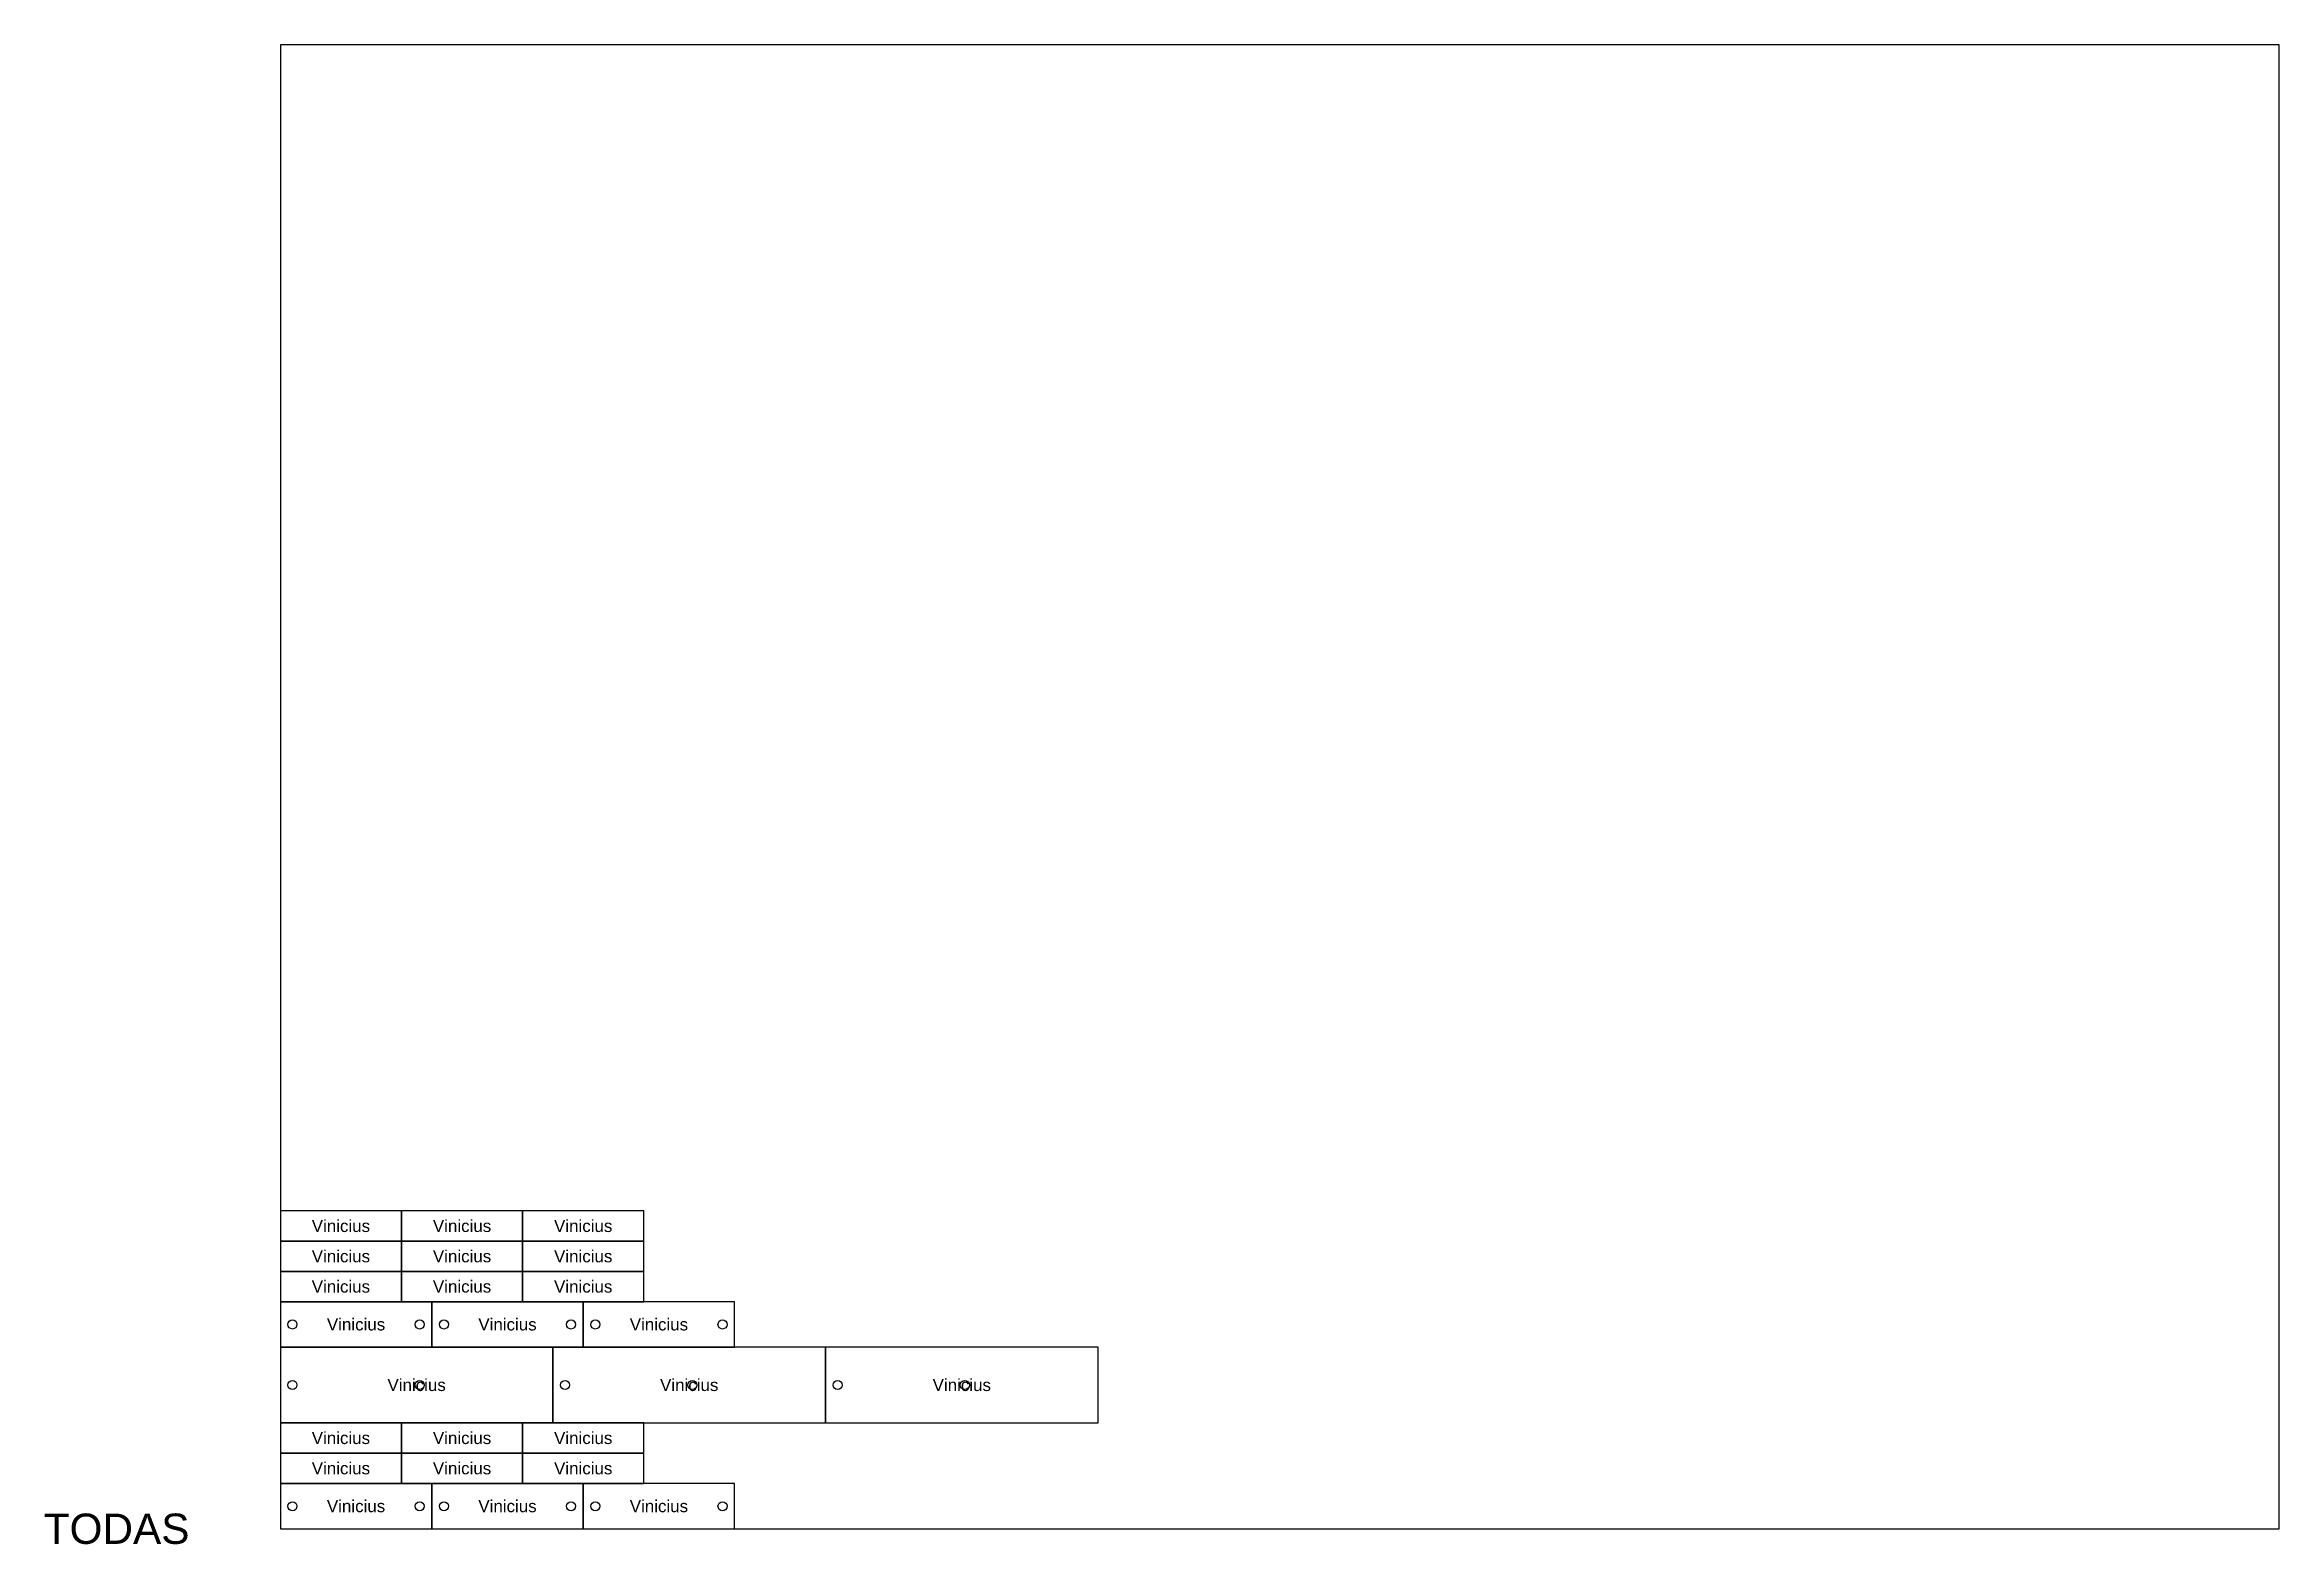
# Model space of a CAD drawing. Header units: metres. Extents: x -107 to 660, y -2007 to 490.
# Drawn here: x -78 to 660, y -5 to 490 of the extents above; entities that cross this region are included whole.
import ezdxf

# ---------------------------------------------------------------- set-up
doc = ezdxf.new("R2010")
doc.units = ezdxf.units.M
doc.styles.add('Arial', font='arial.ttf')

msp = doc.modelspace()

# ---------------------------------------------------------------- texts
at = {"color": 0, "char_height": 4, "attachment_point": 5, "style": 'Arial'}
for insert in [(20, 100), (60, 100), (100, 100), (20, 90), (60, 90), (100, 90), (20, 80), (60, 80), (100, 80), (25, 67.5), (75, 67.5), (125, 67.5), (45, 47.5), (135, 47.5), (225, 47.5), (20, 30), (60, 30), (100, 30), (20, 20), (60, 20), (100, 20), (25, 7.5), (75, 7.5), (125, 7.5)]:
    msp.add_mtext('Vinicius', dxfattribs=dict(at, insert=insert))
at = {"color": 7, "insert": (-30, 0), "char_height": 10, "attachment_point": 6, "style": 'Arial'}
msp.add_mtext('TODAS', dxfattribs=at)

# ---------------------------------------------------------------- linework, layer by layer
at = {"color": 1}
msp.add_lwpolyline([(0, 0), (660, 0), (660, 490), (0, 490), (0, 0)], close=True, dxfattribs=at)
at = {"color": 5}
for points in [[(0, 95), (40, 95), (40, 105), (0, 105), (0, 95)], [(40, 95), (80, 95), (80, 105), (40, 105), (40, 95)], [(80, 95), (120, 95), (120, 105), (80, 105), (80, 95)], [(0, 85), (40, 85), (40, 95), (0, 95), (0, 85)], [(40, 85), (80, 85), (80, 95), (40, 95), (40, 85)], [(80, 85), (120, 85), (120, 95), (80, 95), (80, 85)], [(0, 75), (40, 75), (40, 85), (0, 85), (0, 75)], [(40, 75), (80, 75), (80, 85), (40, 85), (40, 75)], [(80, 75), (120, 75), (120, 85), (80, 85), (80, 75)], [(0, 60), (50, 60), (50, 75), (0, 75), (0, 60)], [(50, 60), (100, 60), (100, 75), (50, 75), (50, 60)], [(100, 60), (150, 60), (150, 75), (100, 75), (100, 60)], [(0, 35), (90, 35), (90, 60), (0, 60), (0, 35)], [(90, 35), (180, 35), (180, 60), (90, 60), (90, 35)], [(180, 35), (270, 35), (270, 60), (180, 60), (180, 35)], [(0, 25), (40, 25), (40, 35), (0, 35), (0, 25)], [(40, 25), (80, 25), (80, 35), (40, 35), (40, 25)], [(80, 25), (120, 25), (120, 35), (80, 35), (80, 25)], [(0, 15), (40, 15), (40, 25), (0, 25), (0, 15)], [(40, 15), (80, 15), (80, 25), (40, 25), (40, 15)], [(80, 15), (120, 15), (120, 25), (80, 25), (80, 15)], [(0, 0), (50, 0), (50, 15), (0, 15), (0, 0)], [(50, 0), (100, 0), (100, 15), (50, 15), (50, 0)], [(100, 0), (150, 0), (150, 15), (100, 15), (100, 0)]]:
    msp.add_lwpolyline(points, close=True, dxfattribs=at)
at = {"color": 1}
for centre in [(4, 67.5), (46, 67.5), (54, 67.5), (96, 67.5), (104, 67.5), (146, 67.5), (4, 47.5), (46, 47.5), (94, 47.5), (136, 47.5), (184, 47.5), (226, 47.5), (4, 7.5), (46, 7.5), (54, 7.5), (96, 7.5), (104, 7.5), (146, 7.5)]:
    msp.add_circle(centre, 1.5, dxfattribs=at)

msp.set_redraw_order([(e.dxf.handle, doc.entitydb.next_handle()) for e in msp.query("TEXT MTEXT ATTDEF DIMENSION ARC_DIMENSION")])  # texts and dimensions are drawn at this point

doc.saveas('drawing.dxf')
